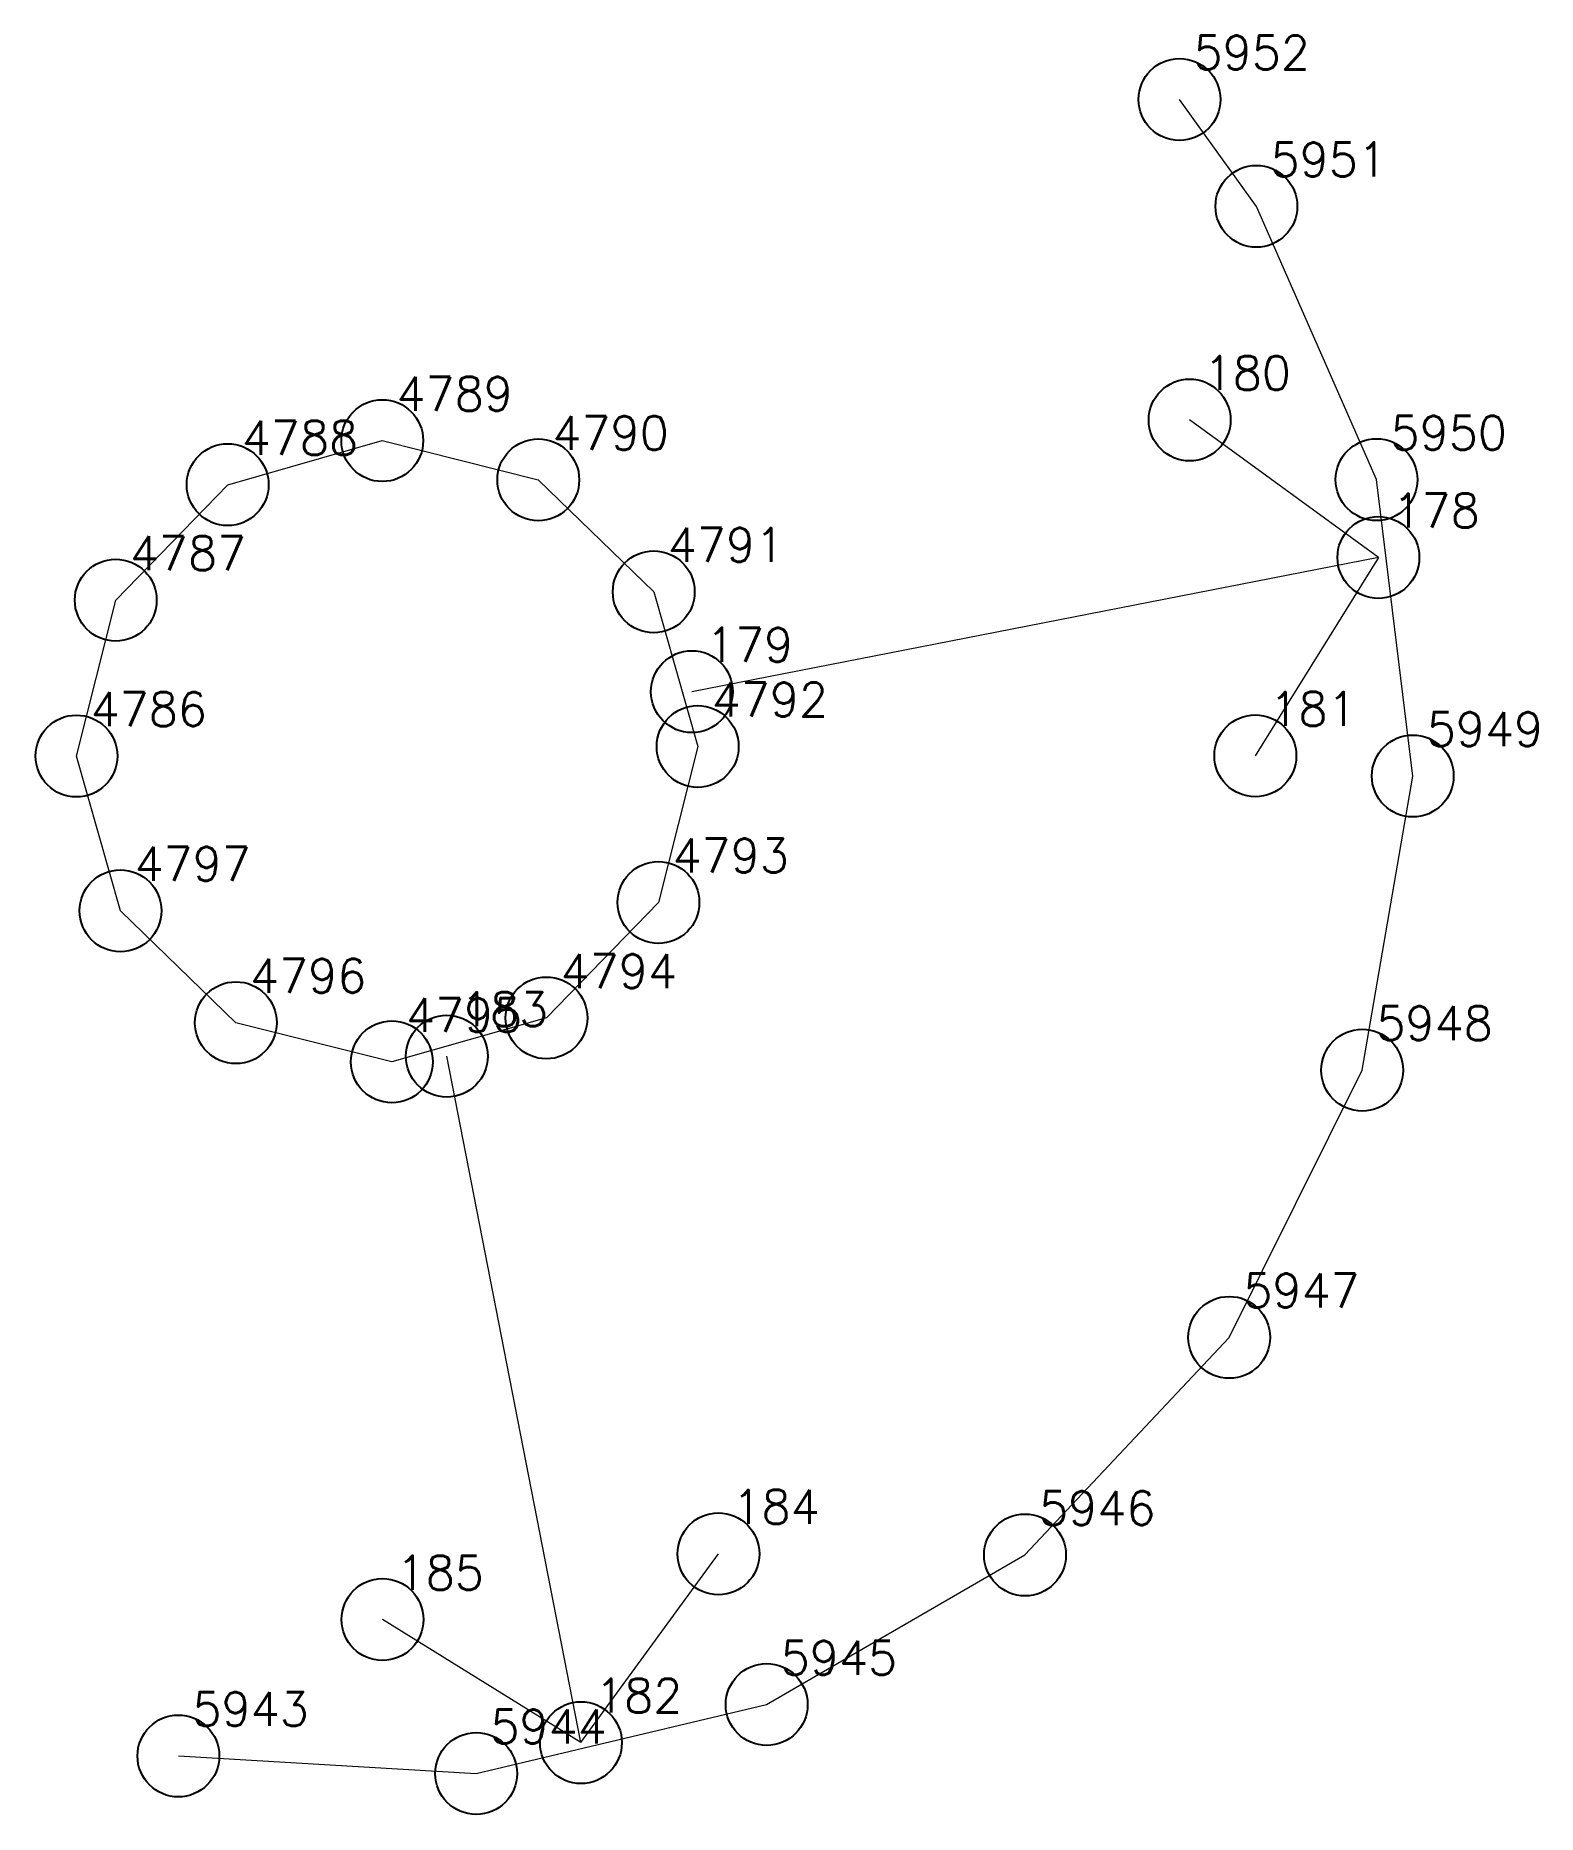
# Model space of a CAD drawing. Extents: x 1391501 to 1398271, y 354915 to 360782.
# Drawn here: x 1393201.29 to 1393215.06, y 357790.69 to 357806.99 of the extents above; entities that cross this region are included whole.
import ezdxf

# ---------------------------------------------------------------- set-up
doc = ezdxf.new("R2010")
doc.units = 0
doc.header["$PDMODE"] = 33
doc.header["$PDSIZE"] = 0.75
doc.layers.add('12 - ценные элементы визуального восприятия территории', color=7, linetype='Continuous')
doc.styles.get("Standard").update_dxf_attribs({"font": 'simplex.shx'})

msp = doc.modelspace()

# ---------------------------------------------------------------- texts
at = {"color": 7}
for s, p in [('4789', (1393204.601, 357803.554)), ('4788', (1393203.183, 357803.151)), ('4790', (1393206.03, 357803.194)), ('4791', (1393207.088, 357802.168)), ('4787', (1393202.157, 357802.093)), ('4786', (1393201.797, 357800.664)), ('4792', (1393207.491, 357800.751)), ('4797', (1393202.2, 357799.246)), ('4793', (1393207.131, 357799.321)), ('4796', (1393203.258, 357798.22)), ('4794', (1393206.105, 357798.263)), ('4795', (1393204.688, 357797.86))]:
    msp.add_text(s, height=0.3111, dxfattribs=at).set_placement(p)
at = {"layer": '12 - ценные элементы визуального восприятия территории', "color": 7}
for s, p in [('5952', (1393211.907, 357806.681)), ('5951', (1393212.613, 357805.701)), ('180', (1393212, 357803.744)), ('5950', (1393213.713, 357803.196)), ('178', (1393213.73, 357802.484)), ('179', (1393207.438, 357801.254)), ('181', (1393212.602, 357800.665)), ('5949', (1393214.045, 357800.481)), ('183', (1393205.191, 357797.913)), ('5948', (1393213.583, 357797.785)), ('5947', (1393212.363, 357795.336)), ('184', (1393207.681, 357793.352)), ('5946', (1393210.491, 357793.341)), ('185', (1393204.602, 357792.749)), ('5945', (1393208.123, 357791.97)), ('182', (1393206.421, 357791.622)), ('5943', (1393202.731, 357791.5)), ('5944', (1393205.462, 357791.339))]:
    msp.add_text(s, height=0.3111, dxfattribs=at).set_placement(p)

# ---------------------------------------------------------------- linework, layer by layer
for p in [(1393204.471, 357803.28), (1393203.054, 357802.876), (1393205.901, 357802.92), (1393206.959, 357801.894), (1393202.028, 357801.818), (1393207.362, 357800.476), (1393201.668, 357800.389), (1393202.071, 357798.971), (1393207.002, 357799.047), (1393205.976, 357797.989), (1393203.129, 357797.945), (1393204.559, 357797.586)]:
    msp.add_point(p)
at = {"layer": '12 - ценные элементы визуального восприятия территории', "color": 7, "lineweight": 20}
for points in [[(1393202.602, 357791.225), (1393205.332, 357791.064), (1393207.994, 357791.696), (1393210.362, 357793.067), (1393212.234, 357795.061), (1393213.453, 357797.51), (1393213.916, 357800.206), (1393213.584, 357802.922), (1393212.483, 357805.427), (1393211.778, 357806.406)], [(1393213.601, 357802.209), (1393211.871, 357803.469)], [(1393213.601, 357802.209), (1393207.309, 357800.979)], [(1393213.601, 357802.209), (1393212.473, 357800.391)], [(1393206.292, 357791.347), (1393205.062, 357797.638)], [(1393206.292, 357791.347), (1393207.552, 357793.077)], [(1393206.292, 357791.347), (1393204.473, 357792.475)]]:
    msp.add_lwpolyline(points, dxfattribs=at)
msp.add_lwpolyline([(1393201.668, 357800.389), (1393202.028, 357801.818), (1393203.054, 357802.876), (1393204.471, 357803.28), (1393205.901, 357802.92), (1393206.959, 357801.894), (1393207.362, 357800.476), (1393207.002, 357799.047), (1393205.976, 357797.989), (1393204.559, 357797.586), (1393203.129, 357797.945), (1393202.071, 357798.971), (1393201.668, 357800.389)], close=True, dxfattribs=at)
at = {"layer": '12 - ценные элементы визуального восприятия территории'}
for p in [(1393211.778, 357806.406), (1393212.483, 357805.427), (1393211.871, 357803.469), (1393213.584, 357802.922), (1393213.601, 357802.209), (1393207.309, 357800.979), (1393212.473, 357800.391), (1393213.916, 357800.206), (1393205.062, 357797.638), (1393213.453, 357797.51), (1393212.234, 357795.061), (1393207.552, 357793.077), (1393210.362, 357793.067), (1393204.473, 357792.475), (1393207.994, 357791.696), (1393206.292, 357791.347), (1393202.602, 357791.225), (1393205.332, 357791.064)]:
    msp.add_point(p, dxfattribs=at)

msp.set_redraw_order([(e.dxf.handle, doc.entitydb.next_handle()) for e in msp.query("TEXT MTEXT ATTDEF DIMENSION ARC_DIMENSION")])  # texts and dimensions are drawn at this point

doc.saveas('drawing.dxf')
